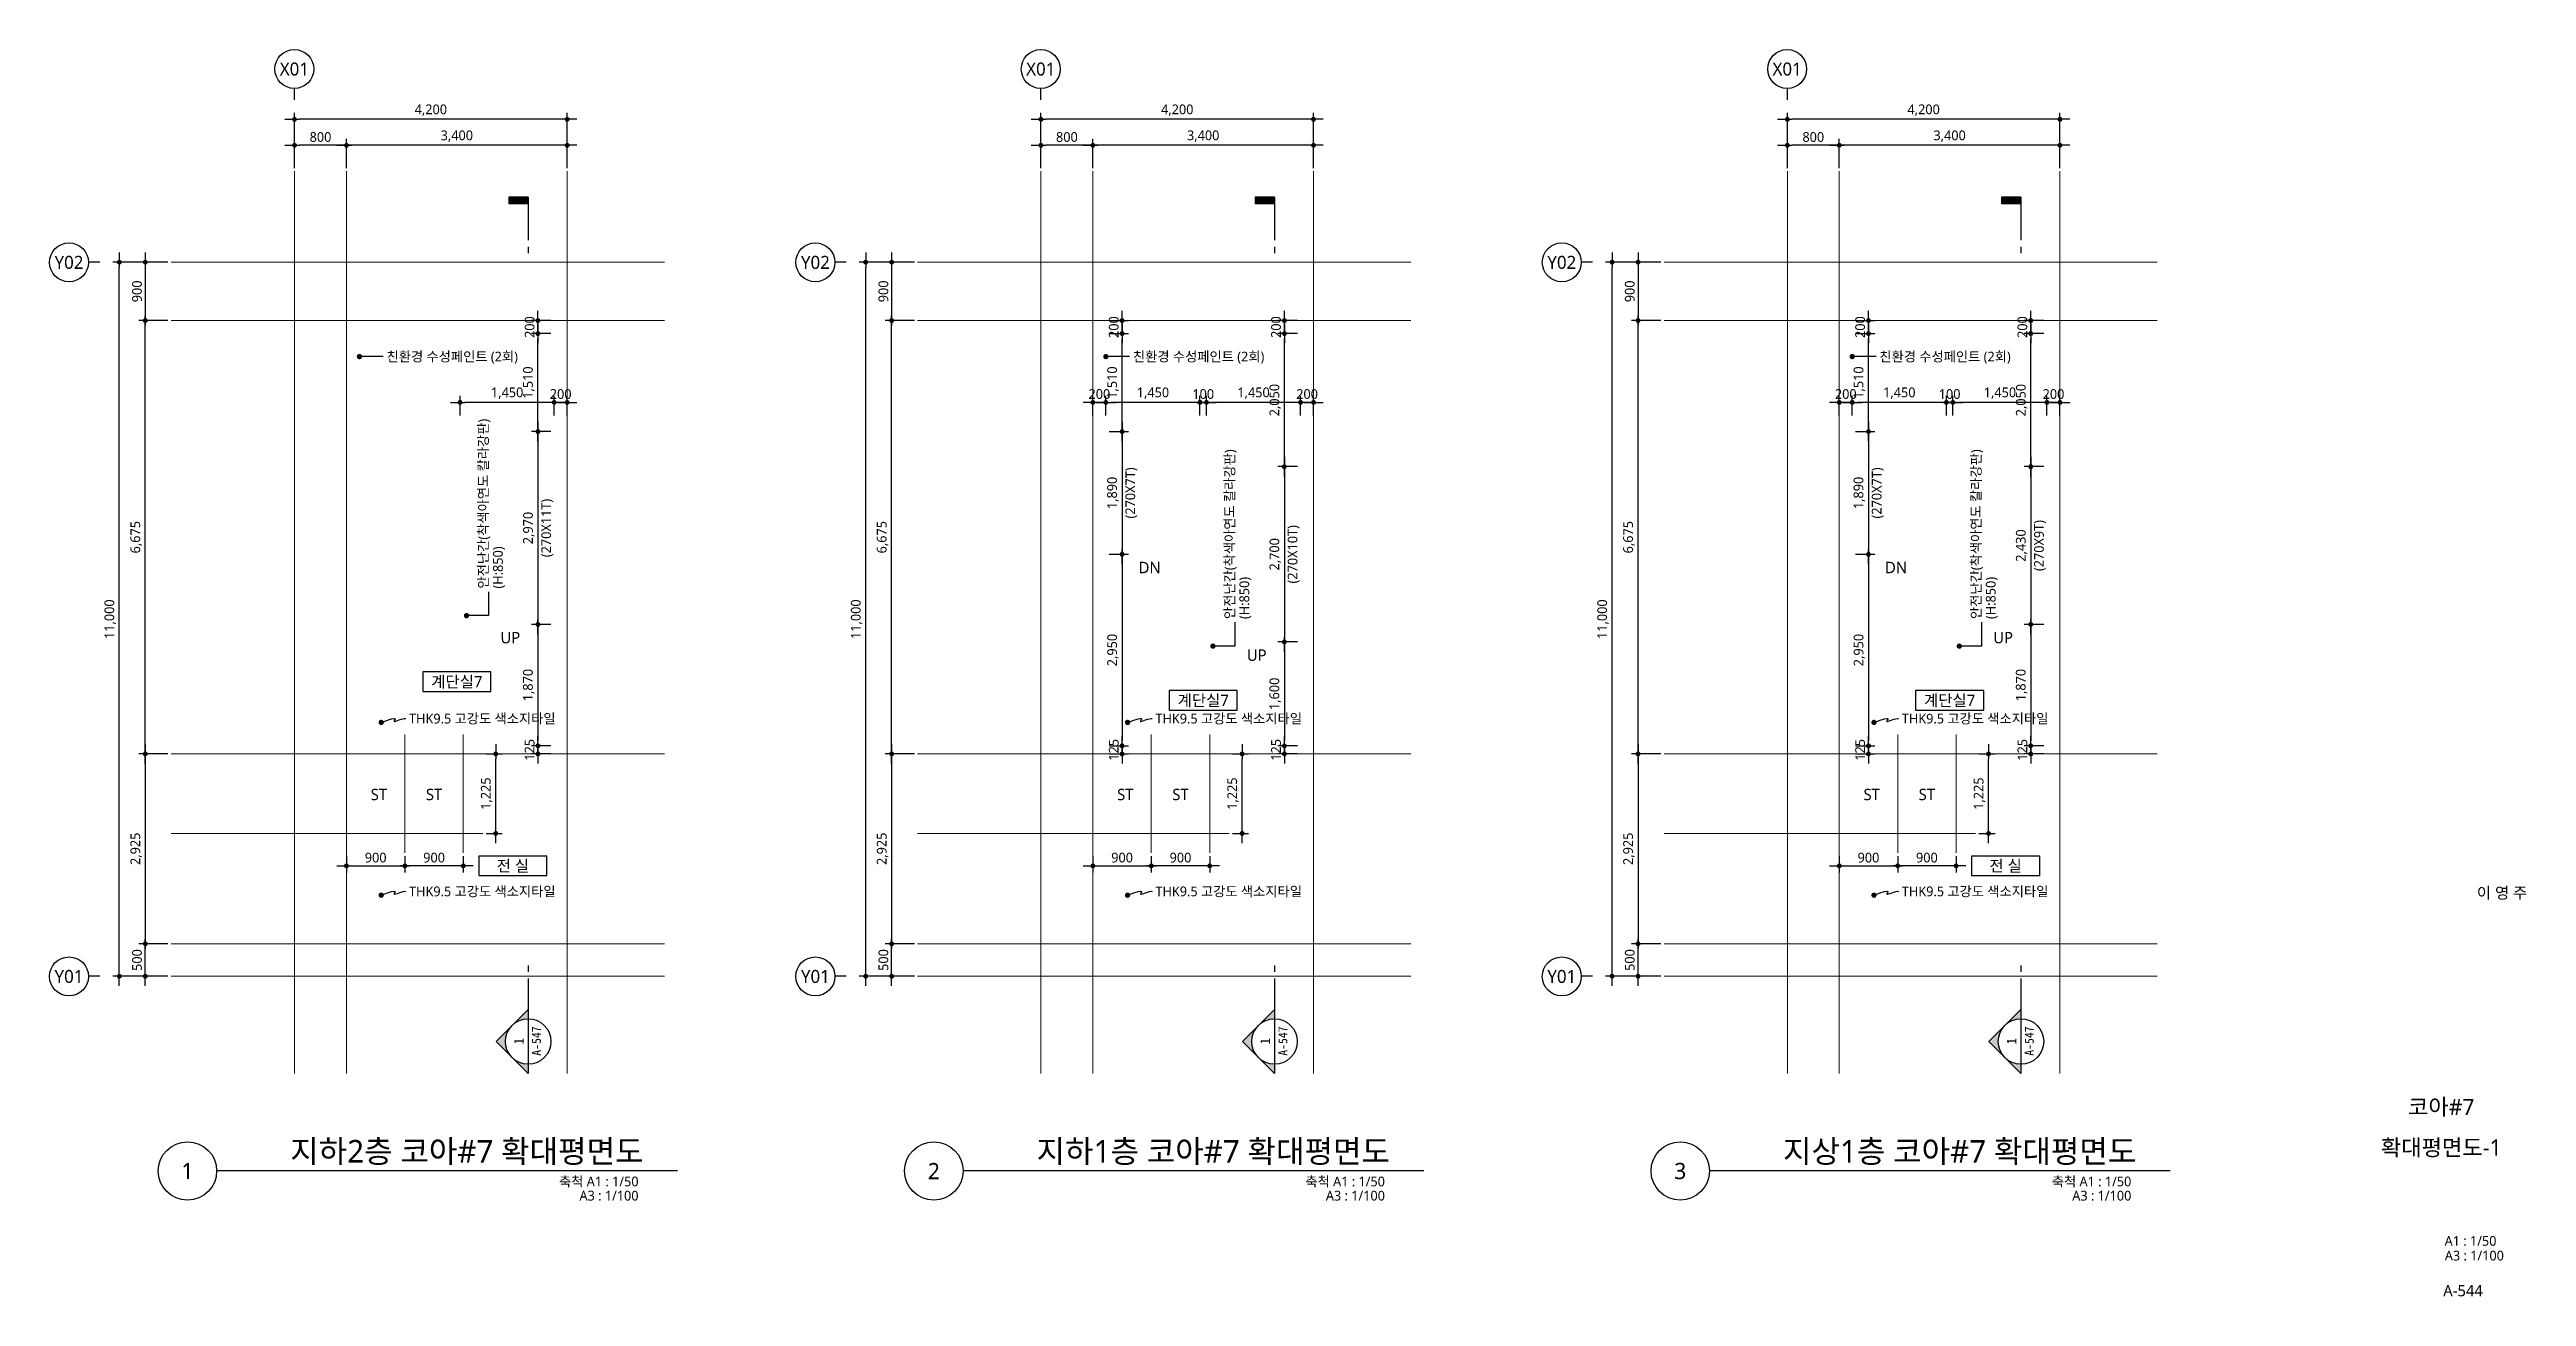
# Model space of a CAD drawing. Header units: millimetres. Extents: x 1467181 to 1850972, y 836037 to 895281.
# Drawn here: x 1467181 to 1505344, y 874037 to 893244 of the extents above; entities that cross this region are included whole.
import ezdxf
from ezdxf.enums import TextEntityAlignment as Align

# ---------------------------------------------------------------- set-up
doc = ezdxf.new("R2010")
doc.units = ezdxf.units.MM
doc.header["$MEASUREMENT"] = 0
doc.linetypes.add('CEN', pattern=[62, 60, -1, 0, -1])
doc.layers.get('0').update_dxf_attribs({"linetype": 'CONTINUOUS'})
for name, color, linetype, lineweight in [('A-AXIS-BUBL', 7, 'CONTINUOUS', 25), ('A-BORD-TEXT', 3, 'CONTINUOUS', 25), ('A-CNTL', 1, 'CEN', 15), ('A-DIMS', 7, 'CONTINUOUS', 25), ('A-MKXS-LEAD', 7, 'CONTINUOUS', 25), ('A-MKXS-MAK1', 3, 'CONTINUOUS', 25), ('A-MKXS-TEXT1', 3, 'CONTINUOUS', 25), ('A-MKXS-TEXT2', 7, 'CONTINUOUS', 25), ('A-MKXX-NAME', 3, 'CONTINUOUS', 25), ('A-MKXX-SYMB', 7, 'CONTINUOUS', 25), ('A-XXXX-SYMB', 7, 'CONTINUOUS', 25), ('A-XXXX-TXT1', 3, 'CONTINUOUS', 25), ('A-XXXX-TXT2', 3, 'CONTINUOUS', 25)]:
    doc.layers.add(name, color=color, linetype=linetype, lineweight=lineweight)
doc.styles.add('HY울릉도L', font='')
doc.styles.add('돋움체', font='')
doc.styles.add('맑은고딕', font='malgun.ttf')
doc.styles.get('HY울릉도L').set_extended_font_data('HYwulM')
doc.styles.get('돋움체').set_extended_font_data('DotumChe')
doc.dimstyles.new('CDIM', dxfattribs={"dimtxt": 3, "dimasz": 1.5, "dimexe": 2, "dimexo": 1, "dimgap": 1, "dimtad": 1, "dimdec": 0, "dimrnd": 0.5, "dimzin": 0, "dimdsep": 32, "dimlunit": 6, "dimtxsty": 'HY울릉도L', "dimblk1": '_CIDOT', "dimblk2": '_CIDOT', "dimsah": 1, "dimcen": 5.5, "dimclrd": 2, "dimclre": 2, "dimclrt": 7, "dimadec": 0, "dimazin": 0, "dimtfac": 1, "dimtdec": 0, "dimtix": 1, "dimtmove": 2, "dimatfit": 1, "dimldrblk": '_CIDOT', "dimfxl": 1, "dimtolj": 1, "dimtzin": 0, "dimlwd": -1, "dimarcsym": 0})

msp = doc.modelspace()

# ---------------------------------------------------------------- texts
at = {"layer": 'A-BORD-TEXT', "style": '맑은고딕'}
for s, height, p in [('이 영 주', 175, (1505356.3, 880165.5)), ('A1 : 1/50', 150, (1504881.5, 874817.8)), ('A3 : 1/100', 150, (1504996.4, 874591)), ('A-544', 175, (1504671.7, 874039.2))]:
    msp.add_text(s, height=height, dxfattribs=at).set_placement(p, align=Align.RIGHT)
for s, p in [('코아#7', (1504030.7, 876955.6)), ('확대평면도-1', (1504030.7, 876330.6))]:
    msp.add_text(s, height=250, dxfattribs=at).set_placement(p, align=Align.MIDDLE_CENTER)
at = {"layer": 'A-MKXS-TEXT1', "style": '맑은고딕'}
for s, p in [('친환경 수성페인트 (2회)', (1472372.8, 888514.8)), ('친환경 수성페인트 (2회)', (1483872.6, 888514.8)), ('친환경 수성페인트 (2회)', (1495372.8, 888514.8)), ('THK9.5 고강도 색소지타일', (1472720.1, 882938.3)), ('THK9.5 고강도 색소지타일', (1484220.1, 882938.3)), ('THK9.5 고강도 색소지타일', (1495720.1, 882938.3)), ('THK9.5 고강도 색소지타일', (1472720.1, 880276.7)), ('THK9.5 고강도 색소지타일', (1484220.1, 880276.7)), ('THK9.5 고강도 색소지타일', (1495720.1, 880276.7))]:
    msp.add_text(s, height=150, dxfattribs=at).set_placement(p, align=Align.MIDDLE_LEFT)
for s, p in [('안전난간(착색아연도 칼라강판)', (1473861.7, 884941.4)), ('안전난간(착색아연도 칼라강판)', (1485361.7, 884471.4)), ('안전난간(착색아연도 칼라강판)', (1496861.7, 884471.4)), ('(H:850)', (1474089.2, 884941.4)), ('(H:850)', (1485589.2, 884471.4)), ('(H:850)', (1497089.2, 884471.4))]:
    msp.add_text(s, height=150, rotation=90, dxfattribs=at).set_placement(p, align=Align.MIDDLE_LEFT)
at = {"layer": 'A-MKXX-NAME', "style": '맑은고딕'}
for s, p in [('DN', (1484130.8, 885265.6)), ('DN', (1495630.8, 885265.6)), ('UP', (1474280.8, 884185.6)), ('UP', (1497280.8, 884185.6)), ('UP', (1485780.8, 883915.6)), ('계단실7', (1473455.7, 883506.9)), ('계단실7', (1484955.7, 883219.4)), ('계단실7', (1496455.8, 883219.4)), ('ST', (1472255.7, 881769.4)), ('ST', (1473105.7, 881769.4)), ('ST', (1483755.7, 881769.4)), ('ST', (1484605.7, 881769.4)), ('ST', (1495255.7, 881769.4)), ('ST', (1496105.7, 881769.4)), ('전 실', (1474319.1, 880669.4)), ('전 실', (1497319.1, 880669.4))]:
    msp.add_text(s, height=175, dxfattribs=at).set_placement(p, align=Align.MIDDLE_CENTER)
at = {"layer": 'A-XXXX-TXT1', "style": '맑은고딕'}
for s, p in [('지하2층 코아#7 확대평면도', (1476333.7, 875992)), ('지하1층 코아#7 확대평면도', (1487833.7, 875992)), ('지상1층 코아#7 확대평면도', (1499333.7, 875992))]:
    msp.add_text(s, height=350, dxfattribs=at).set_placement(p, align=Align.BOTTOM_RIGHT)
for s, p in [('1', (1469305.7, 875969.4)), ('2', (1480805.7, 875969.4)), ('3', (1492305.7, 875969.4))]:
    msp.add_text(s, height=250, dxfattribs=at).set_placement(p, align=Align.MIDDLE)
for s, p in [('축척 A1 : 1/50', (1476255.9, 875883.2)), ('축척 A1 : 1/50', (1487755.9, 875883.2)), ('축척 A1 : 1/50', (1499255.9, 875883.2)), ('A3 : 1/100', (1476255.9, 875664.3)), ('A3 : 1/100', (1487755.9, 875664.3)), ('A3 : 1/100', (1499255.9, 875664.3))]:
    msp.add_text(s, height=150, dxfattribs=at).set_placement(p, align=Align.TOP_RIGHT)

# ---------------------------------------------------------------- blocks, each defined once
blk = doc.blocks.new('_CIDOT')
at = {"color": 0, "linetype": 'ByBlock'}
blk.add_line((2, 0), (-1, 0), dxfattribs=at)
at = {"color": 0, "linetype": 'ByBlock', "const_width": 0.5}
blk.add_lwpolyline([(-0.25, 0, 1), (0.25, 0, 1)], format="xyb", close=True, dxfattribs=at)
blk = doc.blocks.new('*D186')
at = {"layer": 'A-DIMS', "lineweight": -2, "transparency": 16777216}
for p, q in [((800, 12450), (800, 12900)), ((4200, 12450), (4200, 12900))]:
    blk.add_line(p, q, dxfattribs=at)
at = {"layer": 'A-DIMS', "transparency": 16777216}
blk.add_line((4125, 12800), (875, 12800), dxfattribs=at)
at = {"layer": 'A-DIMS', "transparency": 16777216, "xscale": 75, "yscale": 75, "zscale": 75, "rotation": 180}
blk.add_blockref('_CIDOT', (800, 12800), dxfattribs=at)
at = {"layer": 'A-DIMS', "transparency": 16777216, "xscale": 75, "yscale": 75, "zscale": 75}
blk.add_blockref('_CIDOT', (4200, 12800), dxfattribs=at)
at = {"layer": 'A-DIMS', "color": 3, "transparency": 16777216, "insert": (2500, 12940), "char_height": 150, "attachment_point": 5, "style": '맑은고딕'}
blk.add_mtext('\\A1;3,400', dxfattribs=at)
blk = doc.blocks.new('*D187')
at = {"layer": 'A-DIMS', "lineweight": -2, "transparency": 16777216}
for p, q in [((-1950, 10100), (-2400, 10100)), ((-1950, 3425), (-2400, 3425))]:
    blk.add_line(p, q, dxfattribs=at)
at = {"layer": 'A-DIMS', "transparency": 16777216}
blk.add_line((-2300, 3500), (-2300, 10025), dxfattribs=at)
at = {"layer": 'A-DIMS', "transparency": 16777216, "xscale": 75, "yscale": 75, "zscale": 75}
for p, rotation in [((-2300, 10100), 90), ((-2300, 3425), 270)]:
    blk.add_blockref('_CIDOT', p, dxfattribs=dict(at, rotation=rotation))
at = {"layer": 'A-DIMS', "color": 3, "transparency": 16777216, "insert": (-2440, 6763), "char_height": 150, "attachment_point": 5, "rotation": 90, "style": '맑은고딕'}
blk.add_mtext('\\A1;6,675', dxfattribs=at)
blk = doc.blocks.new('*D188')
at = {"layer": 'A-DIMS', "lineweight": -2, "transparency": 16777216}
for p, q in [((0, 12450), (0, 12900)), ((800, 12450), (800, 12900))]:
    blk.add_line(p, q, dxfattribs=at)
at = {"layer": 'A-DIMS', "transparency": 16777216}
blk.add_line((725, 12800), (75, 12800), dxfattribs=at)
at = {"layer": 'A-DIMS', "transparency": 16777216, "xscale": 75, "yscale": 75, "zscale": 75, "rotation": 180}
blk.add_blockref('_CIDOT', (0, 12800), dxfattribs=at)
at = {"layer": 'A-DIMS', "transparency": 16777216, "xscale": 75, "yscale": 75, "zscale": 75}
blk.add_blockref('_CIDOT', (800, 12800), dxfattribs=at)
at = {"layer": 'A-DIMS', "color": 3, "transparency": 16777216, "insert": (400, 12927), "char_height": 150, "attachment_point": 5, "style": '맑은고딕'}
blk.add_mtext('\\A1;800', dxfattribs=at)
blk = doc.blocks.new('*D189')
at = {"layer": 'A-DIMS', "lineweight": -2, "transparency": 16777216}
for p, q in [((0, 12450), (0, 13300)), ((4200, 12450), (4200, 13300))]:
    blk.add_line(p, q, dxfattribs=at)
at = {"layer": 'A-DIMS', "transparency": 16777216}
blk.add_line((4125, 13200), (75, 13200), dxfattribs=at)
at = {"layer": 'A-DIMS', "transparency": 16777216, "xscale": 75, "yscale": 75, "zscale": 75, "rotation": 180}
blk.add_blockref('_CIDOT', (0, 13200), dxfattribs=at)
at = {"layer": 'A-DIMS', "transparency": 16777216, "xscale": 75, "yscale": 75, "zscale": 75}
blk.add_blockref('_CIDOT', (4200, 13200), dxfattribs=at)
at = {"layer": 'A-DIMS', "color": 3, "transparency": 16777216, "insert": (2100, 13340), "char_height": 150, "attachment_point": 5, "style": '맑은고딕'}
blk.add_mtext('\\A1;4,200', dxfattribs=at)
blk = doc.blocks.new('*D190')
at = {"layer": 'A-DIMS', "lineweight": -2, "transparency": 16777216}
for p, q in [((-1950, 11000), (-2800, 11000)), ((-1950, 0), (-2800, 0))]:
    blk.add_line(p, q, dxfattribs=at)
at = {"layer": 'A-DIMS', "transparency": 16777216}
blk.add_line((-2700, 75), (-2700, 10925), dxfattribs=at)
at = {"layer": 'A-DIMS', "transparency": 16777216, "xscale": 75, "yscale": 75, "zscale": 75}
for p, rotation in [((-2700, 11000), 90), ((-2700, 0), 270)]:
    blk.add_blockref('_CIDOT', p, dxfattribs=dict(at, rotation=rotation))
at = {"layer": 'A-DIMS', "color": 3, "transparency": 16777216, "insert": (-2840, 5500), "char_height": 150, "attachment_point": 5, "rotation": 90, "style": '맑은고딕'}
blk.add_mtext('\\A1;11,000', dxfattribs=at)
blk = doc.blocks.new('*D191')
at = {"layer": 'A-DIMS', "lineweight": -2, "transparency": 16777216}
for p, q in [((-1950, 11000), (-2400, 11000)), ((-1950, 10100), (-2400, 10100))]:
    blk.add_line(p, q, dxfattribs=at)
at = {"layer": 'A-DIMS', "transparency": 16777216}
blk.add_line((-2300, 10925), (-2300, 10175), dxfattribs=at)
at = {"layer": 'A-DIMS', "transparency": 16777216, "xscale": 75, "yscale": 75, "zscale": 75}
for p, rotation in [((-2300, 11000), 90), ((-2300, 10100), 270)]:
    blk.add_blockref('_CIDOT', p, dxfattribs=dict(at, rotation=rotation))
at = {"layer": 'A-DIMS', "color": 3, "transparency": 16777216, "insert": (-2427, 10550), "char_height": 150, "attachment_point": 5, "rotation": 90, "style": '맑은고딕'}
blk.add_mtext('\\A1;900', dxfattribs=at)
blk = doc.blocks.new('*D192')
at = {"layer": 'A-DIMS', "lineweight": -2, "transparency": 16777216}
for p, q in [((-1950, 3425), (-2400, 3425)), ((-1950, 500), (-2400, 500))]:
    blk.add_line(p, q, dxfattribs=at)
at = {"layer": 'A-DIMS', "transparency": 16777216}
blk.add_line((-2300, 3350), (-2300, 575), dxfattribs=at)
at = {"layer": 'A-DIMS', "transparency": 16777216, "xscale": 75, "yscale": 75, "zscale": 75}
for p, rotation in [((-2300, 3425), 90), ((-2300, 500), 270)]:
    blk.add_blockref('_CIDOT', p, dxfattribs=dict(at, rotation=rotation))
at = {"layer": 'A-DIMS', "color": 3, "transparency": 16777216, "insert": (-2440, 1963), "char_height": 150, "attachment_point": 5, "rotation": 90, "style": '맑은고딕'}
blk.add_mtext('\\A1;2,925', dxfattribs=at)
blk = doc.blocks.new('*D193')
at = {"layer": 'A-DIMS', "lineweight": -2, "transparency": 16777216}
for p, q in [((1700, 1850), (1700, 1600)), ((2600, 1850), (2600, 1600))]:
    blk.add_line(p, q, dxfattribs=at)
at = {"layer": 'A-DIMS', "transparency": 16777216}
blk.add_line((2525, 1700), (1775, 1700), dxfattribs=at)
at = {"layer": 'A-DIMS', "transparency": 16777216, "xscale": 75, "yscale": 75, "zscale": 75, "rotation": 180}
blk.add_blockref('_CIDOT', (1700, 1700), dxfattribs=at)
at = {"layer": 'A-DIMS', "transparency": 16777216, "xscale": 75, "yscale": 75, "zscale": 75}
blk.add_blockref('_CIDOT', (2600, 1700), dxfattribs=at)
at = {"layer": 'A-DIMS', "color": 3, "transparency": 16777216, "insert": (2150, 1827), "char_height": 150, "attachment_point": 5, "style": '맑은고딕'}
blk.add_mtext('\\A1;900', dxfattribs=at)
blk = doc.blocks.new('*D194')
at = {"layer": 'A-DIMS', "lineweight": -2, "transparency": 16777216}
for p, q in [((800, 1850), (800, 1600)), ((1700, 1850), (1700, 1600))]:
    blk.add_line(p, q, dxfattribs=at)
at = {"layer": 'A-DIMS', "transparency": 16777216}
blk.add_line((875, 1700), (1625, 1700), dxfattribs=at)
at = {"layer": 'A-DIMS', "transparency": 16777216, "xscale": 75, "yscale": 75, "zscale": 75, "rotation": 180}
blk.add_blockref('_CIDOT', (800, 1700), dxfattribs=at)
at = {"layer": 'A-DIMS', "transparency": 16777216, "xscale": 75, "yscale": 75, "zscale": 75}
blk.add_blockref('_CIDOT', (1700, 1700), dxfattribs=at)
at = {"layer": 'A-DIMS', "color": 3, "transparency": 16777216, "insert": (1250, 1827), "char_height": 150, "attachment_point": 5, "style": '맑은고딕'}
blk.add_mtext('\\A1;900', dxfattribs=at)
blk = doc.blocks.new('*D195')
at = {"layer": 'A-DIMS', "lineweight": -2, "transparency": 16777216}
for p, q in [((2950, 3425), (3200, 3425)), ((2950, 2200), (3200, 2200))]:
    blk.add_line(p, q, dxfattribs=at)
at = {"layer": 'A-DIMS', "transparency": 16777216}
blk.add_line((3100, 2275), (3100, 3350), dxfattribs=at)
at = {"layer": 'A-DIMS', "transparency": 16777216, "xscale": 75, "yscale": 75, "zscale": 75}
for p, rotation in [((3100, 3425), 90), ((3100, 2200), 270)]:
    blk.add_blockref('_CIDOT', p, dxfattribs=dict(at, rotation=rotation))
at = {"layer": 'A-DIMS', "color": 3, "transparency": 16777216, "insert": (2960, 2813), "char_height": 150, "attachment_point": 5, "rotation": 90, "style": '맑은고딕'}
blk.add_mtext('\\A1;1,225', dxfattribs=at)
blk = doc.blocks.new('*D196')
at = {"layer": 'A-DIMS', "lineweight": -2, "transparency": 16777216}
for p, q in [((-1950, 500), (-2400, 500)), ((-1950, 0), (-2400, 0))]:
    blk.add_line(p, q, dxfattribs=at)
at = {"layer": 'A-DIMS', "transparency": 16777216}
blk.add_line((-2300, 75), (-2300, 425), dxfattribs=at)
at = {"layer": 'A-DIMS', "transparency": 16777216, "xscale": 75, "yscale": 75, "zscale": 75}
for p, rotation in [((-2300, 500), 90), ((-2300, 0), 270)]:
    blk.add_blockref('_CIDOT', p, dxfattribs=dict(at, rotation=rotation))
at = {"layer": 'A-DIMS', "color": 3, "transparency": 16777216, "insert": (-2427, 250), "char_height": 150, "attachment_point": 5, "rotation": 90, "style": '맑은고딕'}
blk.add_mtext('\\A1;500', dxfattribs=at)
blk = doc.blocks.new('CORE 7- 단면')
at = {"layer": 'A-MKXS-MAK1'}
blk.add_hatch(color=256, dxfattribs=at).paths.add_polyline_path([(22637, 12898), (22637, 12998), (22937, 12998), (22937, 12898)])
h = blk.add_hatch(color=256, dxfattribs=at)
h.paths.add_polyline_path([(22442, -7), (22690, 241, 0.414214), (22690, -254)])
h.paths.add_polyline_path([(22690, 241), (22937, 488), (22937, 343, 0.198912)])
h.paths.add_polyline_path([(22690, -254, 0.198912), (22937, -357), (22937, -502)])
for p, q in [((22637, 12998), (22637, 12898)), ((22937, 12998), (22637, 12998)), ((22937, 12998), (22937, 12335)), ((22937, 12898), (22637, 12898)), ((22937, 12235), (22937, 12135)), ((22937, 1166), (22937, 1066)), ((22937, 966), (22937, -502)), ((22937, 488), (22442, -7)), ((22937, -502), (22442, -7))]:
    blk.add_line(p, q, dxfattribs=at)
blk.add_circle((22937, -7), 350, dxfattribs=at)
at = {"layer": 'A-MKXS-TEXT2', "style": '돋움체'}
for s, height, p in [('1', 150, (22793, -2)), ('A-547', 140, (23065, 0))]:
    blk.add_text(s, height=height, rotation=90, dxfattribs=at).set_placement(p, align=Align.MIDDLE)
blk = doc.blocks.new('*D169')
at = {"layer": 'A-DIMS', "lineweight": -2, "transparency": 16777216}
for p, q in [((1474906, 887359), (1474606, 887359)), ((1474906, 884389), (1474606, 884389))]:
    blk.add_line(p, q, dxfattribs=at)
at = {"layer": 'A-DIMS', "transparency": 16777216}
blk.add_line((1474706, 887284), (1474706, 884464), dxfattribs=at)
at = {"layer": 'A-DIMS', "transparency": 16777216, "xscale": 75, "yscale": 75, "zscale": 75}
for p, rotation in [((1474706, 887359), 90), ((1474706, 884389), 270)]:
    blk.add_blockref('_CIDOT', p, dxfattribs=dict(at, rotation=rotation))
at = {"layer": 'A-DIMS', "color": 3, "transparency": 16777216, "char_height": 150, "attachment_point": 5, "rotation": 90, "style": '맑은고딕'}
for s, insert in [('\\A1;(270X11T)', (1474849, 885874)), ('\\A1;2,970', (1474566, 885874))]:
    blk.add_mtext(s, dxfattribs=dict(at, insert=insert))
blk = doc.blocks.new('*D170')
at = {"layer": 'A-DIMS', "lineweight": -2, "transparency": 16777216}
for p, q in [((1474906, 888869), (1474606, 888869)), ((1474906, 887359), (1474606, 887359))]:
    blk.add_line(p, q, dxfattribs=at)
at = {"layer": 'A-DIMS', "transparency": 16777216}
blk.add_line((1474706, 887434), (1474706, 888794), dxfattribs=at)
at = {"layer": 'A-DIMS', "transparency": 16777216, "xscale": 75, "yscale": 75, "zscale": 75}
for p, rotation in [((1474706, 888869), 90), ((1474706, 887359), 270)]:
    blk.add_blockref('_CIDOT', p, dxfattribs=dict(at, rotation=rotation))
at = {"layer": 'A-DIMS', "color": 3, "transparency": 16777216, "insert": (1474565, 888114), "char_height": 150, "attachment_point": 5, "rotation": 90, "style": '맑은고딕'}
blk.add_mtext('\\A1;1,510', dxfattribs=at)
blk = doc.blocks.new('*D171')
at = {"layer": 'A-DIMS', "lineweight": -2, "transparency": 16777216}
for p, q in [((1474906, 884389), (1474606, 884389)), ((1474906, 882519), (1474606, 882519))]:
    blk.add_line(p, q, dxfattribs=at)
at = {"layer": 'A-DIMS', "transparency": 16777216}
blk.add_line((1474706, 884314), (1474706, 882594), dxfattribs=at)
at = {"layer": 'A-DIMS', "transparency": 16777216, "xscale": 75, "yscale": 75, "zscale": 75}
for p, rotation in [((1474706, 884389), 90), ((1474706, 882519), 270)]:
    blk.add_blockref('_CIDOT', p, dxfattribs=dict(at, rotation=rotation))
at = {"layer": 'A-DIMS', "color": 3, "transparency": 16777216, "insert": (1474565, 883454), "char_height": 150, "attachment_point": 5, "rotation": 90, "style": '맑은고딕'}
blk.add_mtext('\\A1;1,870', dxfattribs=at)
blk = doc.blocks.new('*D172')
at = {"layer": 'A-DIMS', "lineweight": -2, "transparency": 16777216}
for p, q in [((1474906, 882519), (1474606, 882519)), ((1474906, 882394), (1474606, 882394))]:
    blk.add_line(p, q, dxfattribs=at)
at = {"layer": 'A-DIMS', "transparency": 16777216}
for p, q in [((1474706, 882594), (1474706, 882669)), ((1474706, 882519), (1474706, 882394)), ((1474706, 882319), (1474706, 882244))]:
    blk.add_line(p, q, dxfattribs=at)
at = {"layer": 'A-DIMS', "transparency": 16777216, "xscale": 75, "yscale": 75, "zscale": 75}
for p, rotation in [((1474706, 882519), 270), ((1474706, 882394), 90)]:
    blk.add_blockref('_CIDOT', p, dxfattribs=dict(at, rotation=rotation))
at = {"layer": 'A-DIMS', "color": 3, "transparency": 16777216, "insert": (1474578, 882457), "char_height": 150, "attachment_point": 5, "rotation": 90, "style": '맑은고딕'}
blk.add_mtext('\\A1;125', dxfattribs=at)
blk = doc.blocks.new('*D173')
at = {"layer": 'A-DIMS', "transparency": 16777216}
for p, q in [((1474706, 889144), (1474706, 889219)), ((1474706, 888869), (1474706, 889069)), ((1474706, 888794), (1474706, 888719))]:
    blk.add_line(p, q, dxfattribs=at)
at = {"layer": 'A-DIMS', "lineweight": -2, "transparency": 16777216}
for p, q in [((1474906, 889069), (1474606, 889069)), ((1474906, 888869), (1474606, 888869))]:
    blk.add_line(p, q, dxfattribs=at)
at = {"layer": 'A-DIMS', "transparency": 16777216, "xscale": 75, "yscale": 75, "zscale": 75}
for p, rotation in [((1474706, 889069), 270), ((1474706, 888869), 90)]:
    blk.add_blockref('_CIDOT', p, dxfattribs=dict(at, rotation=rotation))
at = {"layer": 'A-DIMS', "color": 3, "transparency": 16777216, "insert": (1474578, 888969), "char_height": 150, "attachment_point": 5, "rotation": 90, "style": '맑은고딕'}
blk.add_mtext('\\A1;200', dxfattribs=at)
blk = doc.blocks.new('*D174')
at = {"layer": 'A-DIMS', "lineweight": -2, "transparency": 16777216}
for p, q in [((1473506, 887609), (1473506, 887909)), ((1474956, 887609), (1474956, 887909))]:
    blk.add_line(p, q, dxfattribs=at)
at = {"layer": 'A-DIMS', "transparency": 16777216}
blk.add_line((1474881, 887809), (1473581, 887809), dxfattribs=at)
at = {"layer": 'A-DIMS', "transparency": 16777216, "xscale": 75, "yscale": 75, "zscale": 75, "rotation": 180}
blk.add_blockref('_CIDOT', (1473506, 887809), dxfattribs=at)
at = {"layer": 'A-DIMS', "transparency": 16777216, "xscale": 75, "yscale": 75, "zscale": 75}
blk.add_blockref('_CIDOT', (1474956, 887809), dxfattribs=at)
at = {"layer": 'A-DIMS', "color": 3, "transparency": 16777216, "insert": (1474231, 887950), "char_height": 150, "attachment_point": 5, "style": '맑은고딕'}
blk.add_mtext('\\A1;1,450', dxfattribs=at)
blk = doc.blocks.new('*D175')
at = {"layer": 'A-DIMS', "transparency": 16777216}
for p, q in [((1474881, 887809), (1474806, 887809)), ((1475156, 887809), (1474956, 887809)), ((1475231, 887809), (1475306, 887809))]:
    blk.add_line(p, q, dxfattribs=at)
at = {"layer": 'A-DIMS', "lineweight": -2, "transparency": 16777216}
for p, q in [((1474956, 887609), (1474956, 887909)), ((1475156, 887609), (1475156, 887909))]:
    blk.add_line(p, q, dxfattribs=at)
at = {"layer": 'A-DIMS', "transparency": 16777216, "xscale": 75, "yscale": 75, "zscale": 75}
blk.add_blockref('_CIDOT', (1474956, 887809), dxfattribs=at)
at = {"layer": 'A-DIMS', "transparency": 16777216, "xscale": 75, "yscale": 75, "zscale": 75, "rotation": 180}
blk.add_blockref('_CIDOT', (1475156, 887809), dxfattribs=at)
at = {"layer": 'A-DIMS', "color": 3, "transparency": 16777216, "insert": (1475056, 887937), "char_height": 150, "attachment_point": 5, "style": '맑은고딕'}
blk.add_mtext('\\A1;200', dxfattribs=at)
blk = doc.blocks.new('*D176')
at = {"layer": 'A-DIMS', "lineweight": -2, "transparency": 16777216}
for p, q in [((1486406, 886819), (1486106, 886819)), ((1486406, 884119), (1486106, 884119))]:
    blk.add_line(p, q, dxfattribs=at)
at = {"layer": 'A-DIMS', "transparency": 16777216}
blk.add_line((1486206, 886744), (1486206, 884194), dxfattribs=at)
at = {"layer": 'A-DIMS', "transparency": 16777216, "xscale": 75, "yscale": 75, "zscale": 75}
for p, rotation in [((1486206, 886819), 90), ((1486206, 884119), 270)]:
    blk.add_blockref('_CIDOT', p, dxfattribs=dict(at, rotation=rotation))
at = {"layer": 'A-DIMS', "color": 3, "transparency": 16777216, "char_height": 150, "attachment_point": 5, "rotation": 90, "style": '맑은고딕'}
for s, insert in [('\\A1;(270X10T)', (1486349, 885469)), ('\\A1;2,700', (1486066, 885469))]:
    blk.add_mtext(s, dxfattribs=dict(at, insert=insert))
blk = doc.blocks.new('*D177')
at = {"layer": 'A-DIMS', "lineweight": -2, "transparency": 16777216}
for p, q in [((1486406, 888869), (1486106, 888869)), ((1486406, 886819), (1486106, 886819))]:
    blk.add_line(p, q, dxfattribs=at)
at = {"layer": 'A-DIMS', "transparency": 16777216}
blk.add_line((1486206, 886894), (1486206, 888794), dxfattribs=at)
at = {"layer": 'A-DIMS', "transparency": 16777216, "xscale": 75, "yscale": 75, "zscale": 75}
for p, rotation in [((1486206, 888869), 90), ((1486206, 886819), 270)]:
    blk.add_blockref('_CIDOT', p, dxfattribs=dict(at, rotation=rotation))
at = {"layer": 'A-DIMS', "color": 3, "transparency": 16777216, "insert": (1486066, 887844), "char_height": 150, "attachment_point": 5, "rotation": 90, "style": '맑은고딕'}
blk.add_mtext('\\A1;2,050', dxfattribs=at)
blk = doc.blocks.new('*D178')
at = {"layer": 'A-DIMS', "lineweight": -2, "transparency": 16777216}
for p, q in [((1486406, 884119), (1486106, 884119)), ((1486406, 882519), (1486106, 882519))]:
    blk.add_line(p, q, dxfattribs=at)
at = {"layer": 'A-DIMS', "transparency": 16777216}
blk.add_line((1486206, 884044), (1486206, 882594), dxfattribs=at)
at = {"layer": 'A-DIMS', "transparency": 16777216, "xscale": 75, "yscale": 75, "zscale": 75}
for p, rotation in [((1486206, 884119), 90), ((1486206, 882519), 270)]:
    blk.add_blockref('_CIDOT', p, dxfattribs=dict(at, rotation=rotation))
at = {"layer": 'A-DIMS', "color": 3, "transparency": 16777216, "insert": (1486065, 883319), "char_height": 150, "attachment_point": 5, "rotation": 90, "style": '맑은고딕'}
blk.add_mtext('\\A1;1,600', dxfattribs=at)
blk = doc.blocks.new('*D179')
at = {"layer": 'A-DIMS', "lineweight": -2, "transparency": 16777216}
for p, q in [((1486406, 882519), (1486106, 882519)), ((1486406, 882394), (1486106, 882394))]:
    blk.add_line(p, q, dxfattribs=at)
at = {"layer": 'A-DIMS', "transparency": 16777216}
for p, q in [((1486206, 882594), (1486206, 882669)), ((1486206, 882519), (1486206, 882394)), ((1486206, 882319), (1486206, 882244))]:
    blk.add_line(p, q, dxfattribs=at)
at = {"layer": 'A-DIMS', "transparency": 16777216, "xscale": 75, "yscale": 75, "zscale": 75}
for p, rotation in [((1486206, 882519), 270), ((1486206, 882394), 90)]:
    blk.add_blockref('_CIDOT', p, dxfattribs=dict(at, rotation=rotation))
at = {"layer": 'A-DIMS', "color": 3, "transparency": 16777216, "insert": (1486078, 882457), "char_height": 150, "attachment_point": 5, "rotation": 90, "style": '맑은고딕'}
blk.add_mtext('\\A1;125', dxfattribs=at)
blk = doc.blocks.new('*D180')
at = {"layer": 'A-DIMS', "transparency": 16777216}
for p, q in [((1486206, 889144), (1486206, 889219)), ((1486206, 888869), (1486206, 889069)), ((1486206, 888794), (1486206, 888719))]:
    blk.add_line(p, q, dxfattribs=at)
at = {"layer": 'A-DIMS', "lineweight": -2, "transparency": 16777216}
for p, q in [((1486406, 889069), (1486106, 889069)), ((1486406, 888869), (1486106, 888869))]:
    blk.add_line(p, q, dxfattribs=at)
at = {"layer": 'A-DIMS', "transparency": 16777216, "xscale": 75, "yscale": 75, "zscale": 75}
for p, rotation in [((1486206, 889069), 270), ((1486206, 888869), 90)]:
    blk.add_blockref('_CIDOT', p, dxfattribs=dict(at, rotation=rotation))
at = {"layer": 'A-DIMS', "color": 3, "transparency": 16777216, "insert": (1486078, 888969), "char_height": 150, "attachment_point": 5, "rotation": 90, "style": '맑은고딕'}
blk.add_mtext('\\A1;200', dxfattribs=at)
blk = doc.blocks.new('*D181')
at = {"layer": 'A-DIMS', "lineweight": -2, "transparency": 16777216}
for p, q in [((1485006, 887609), (1485006, 887909)), ((1486456, 887609), (1486456, 887909))]:
    blk.add_line(p, q, dxfattribs=at)
at = {"layer": 'A-DIMS', "transparency": 16777216}
blk.add_line((1486381, 887809), (1485081, 887809), dxfattribs=at)
at = {"layer": 'A-DIMS', "transparency": 16777216, "xscale": 75, "yscale": 75, "zscale": 75, "rotation": 180}
blk.add_blockref('_CIDOT', (1485006, 887809), dxfattribs=at)
at = {"layer": 'A-DIMS', "transparency": 16777216, "xscale": 75, "yscale": 75, "zscale": 75}
blk.add_blockref('_CIDOT', (1486456, 887809), dxfattribs=at)
at = {"layer": 'A-DIMS', "color": 3, "transparency": 16777216, "insert": (1485731, 887950), "char_height": 150, "attachment_point": 5, "style": '맑은고딕'}
blk.add_mtext('\\A1;1,450', dxfattribs=at)
blk = doc.blocks.new('*D182')
at = {"layer": 'A-DIMS', "transparency": 16777216}
for p, q in [((1486381, 887809), (1486306, 887809)), ((1486656, 887809), (1486456, 887809)), ((1486731, 887809), (1486806, 887809))]:
    blk.add_line(p, q, dxfattribs=at)
at = {"layer": 'A-DIMS', "lineweight": -2, "transparency": 16777216}
for p, q in [((1486456, 887609), (1486456, 887909)), ((1486656, 887609), (1486656, 887909))]:
    blk.add_line(p, q, dxfattribs=at)
at = {"layer": 'A-DIMS', "transparency": 16777216, "xscale": 75, "yscale": 75, "zscale": 75}
blk.add_blockref('_CIDOT', (1486456, 887809), dxfattribs=at)
at = {"layer": 'A-DIMS', "transparency": 16777216, "xscale": 75, "yscale": 75, "zscale": 75, "rotation": 180}
blk.add_blockref('_CIDOT', (1486656, 887809), dxfattribs=at)
at = {"layer": 'A-DIMS', "color": 3, "transparency": 16777216, "insert": (1486556, 887937), "char_height": 150, "attachment_point": 5, "style": '맑은고딕'}
blk.add_mtext('\\A1;200', dxfattribs=at)
blk = doc.blocks.new('*D183')
at = {"layer": 'A-DIMS', "lineweight": -2, "transparency": 16777216}
for p, q in [((1483456, 887609), (1483456, 887909)), ((1484906, 887609), (1484906, 887909))]:
    blk.add_line(p, q, dxfattribs=at)
at = {"layer": 'A-DIMS', "transparency": 16777216}
blk.add_line((1484831, 887809), (1483531, 887809), dxfattribs=at)
at = {"layer": 'A-DIMS', "transparency": 16777216, "xscale": 75, "yscale": 75, "zscale": 75, "rotation": 180}
blk.add_blockref('_CIDOT', (1483456, 887809), dxfattribs=at)
at = {"layer": 'A-DIMS', "transparency": 16777216, "xscale": 75, "yscale": 75, "zscale": 75}
blk.add_blockref('_CIDOT', (1484906, 887809), dxfattribs=at)
at = {"layer": 'A-DIMS', "color": 3, "transparency": 16777216, "insert": (1484181, 887950), "char_height": 150, "attachment_point": 5, "style": '맑은고딕'}
blk.add_mtext('\\A1;1,450', dxfattribs=at)
blk = doc.blocks.new('*D184')
at = {"layer": 'A-DIMS', "transparency": 16777216}
for p, q in [((1484831, 887809), (1484756, 887809)), ((1485006, 887809), (1484906, 887809)), ((1485081, 887809), (1485156, 887809))]:
    blk.add_line(p, q, dxfattribs=at)
at = {"layer": 'A-DIMS', "lineweight": -2, "transparency": 16777216}
for p, q in [((1484906, 887609), (1484906, 887909)), ((1485006, 887609), (1485006, 887909))]:
    blk.add_line(p, q, dxfattribs=at)
at = {"layer": 'A-DIMS', "transparency": 16777216, "xscale": 75, "yscale": 75, "zscale": 75}
blk.add_blockref('_CIDOT', (1484906, 887809), dxfattribs=at)
at = {"layer": 'A-DIMS', "transparency": 16777216, "xscale": 75, "yscale": 75, "zscale": 75, "rotation": 180}
blk.add_blockref('_CIDOT', (1485006, 887809), dxfattribs=at)
at = {"layer": 'A-DIMS', "color": 3, "transparency": 16777216, "insert": (1484956, 887937), "char_height": 150, "attachment_point": 5, "style": '맑은고딕'}
blk.add_mtext('\\A1;100', dxfattribs=at)
blk = doc.blocks.new('*D185')
at = {"layer": 'A-DIMS', "transparency": 16777216}
for p, q in [((1483181, 887809), (1483106, 887809)), ((1483456, 887809), (1483256, 887809)), ((1483531, 887809), (1483606, 887809))]:
    blk.add_line(p, q, dxfattribs=at)
at = {"layer": 'A-DIMS', "lineweight": -2, "transparency": 16777216}
for p, q in [((1483256, 887609), (1483256, 887909)), ((1483456, 887609), (1483456, 887909))]:
    blk.add_line(p, q, dxfattribs=at)
at = {"layer": 'A-DIMS', "transparency": 16777216, "xscale": 75, "yscale": 75, "zscale": 75}
blk.add_blockref('_CIDOT', (1483256, 887809), dxfattribs=at)
at = {"layer": 'A-DIMS', "transparency": 16777216, "xscale": 75, "yscale": 75, "zscale": 75, "rotation": 180}
blk.add_blockref('_CIDOT', (1483456, 887809), dxfattribs=at)
at = {"layer": 'A-DIMS', "color": 3, "transparency": 16777216, "insert": (1483356, 887937), "char_height": 150, "attachment_point": 5, "style": '맑은고딕'}
blk.add_mtext('\\A1;200', dxfattribs=at)
blk = doc.blocks.new('*D197')
at = {"layer": 'A-DIMS', "lineweight": -2, "transparency": 16777216}
for p, q in [((1483506, 887359), (1483806, 887359)), ((1483506, 885469), (1483806, 885469))]:
    blk.add_line(p, q, dxfattribs=at)
at = {"layer": 'A-DIMS', "transparency": 16777216}
blk.add_line((1483706, 887284), (1483706, 885544), dxfattribs=at)
at = {"layer": 'A-DIMS', "transparency": 16777216, "xscale": 75, "yscale": 75, "zscale": 75}
for p, rotation in [((1483706, 887359), 90), ((1483706, 885469), 270)]:
    blk.add_blockref('_CIDOT', p, dxfattribs=dict(at, rotation=rotation))
at = {"layer": 'A-DIMS', "color": 3, "transparency": 16777216, "char_height": 150, "attachment_point": 5, "rotation": 90, "style": '맑은고딕'}
for s, insert in [('\\A1;1,890', (1483565, 886414)), ('\\A1;(270X7T)', (1483849, 886414))]:
    blk.add_mtext(s, dxfattribs=dict(at, insert=insert))
blk = doc.blocks.new('*D198')
at = {"layer": 'A-DIMS', "lineweight": -2, "transparency": 16777216}
for p, q in [((1483506, 888869), (1483806, 888869)), ((1483506, 887359), (1483806, 887359))]:
    blk.add_line(p, q, dxfattribs=at)
at = {"layer": 'A-DIMS', "transparency": 16777216}
blk.add_line((1483706, 887434), (1483706, 888794), dxfattribs=at)
at = {"layer": 'A-DIMS', "transparency": 16777216, "xscale": 75, "yscale": 75, "zscale": 75}
for p, rotation in [((1483706, 888869), 90), ((1483706, 887359), 270)]:
    blk.add_blockref('_CIDOT', p, dxfattribs=dict(at, rotation=rotation))
at = {"layer": 'A-DIMS', "color": 3, "transparency": 16777216, "insert": (1483565, 888114), "char_height": 150, "attachment_point": 5, "rotation": 90, "style": '맑은고딕'}
blk.add_mtext('\\A1;1,510', dxfattribs=at)
blk = doc.blocks.new('*D199')
at = {"layer": 'A-DIMS', "lineweight": -2, "transparency": 16777216}
for p, q in [((1483506, 885469), (1483806, 885469)), ((1483506, 882519), (1483806, 882519))]:
    blk.add_line(p, q, dxfattribs=at)
at = {"layer": 'A-DIMS', "transparency": 16777216}
blk.add_line((1483706, 885394), (1483706, 882594), dxfattribs=at)
at = {"layer": 'A-DIMS', "transparency": 16777216, "xscale": 75, "yscale": 75, "zscale": 75}
for p, rotation in [((1483706, 885469), 90), ((1483706, 882519), 270)]:
    blk.add_blockref('_CIDOT', p, dxfattribs=dict(at, rotation=rotation))
at = {"layer": 'A-DIMS', "color": 3, "transparency": 16777216, "insert": (1483566, 883994), "char_height": 150, "attachment_point": 5, "rotation": 90, "style": '맑은고딕'}
blk.add_mtext('\\A1;2,950', dxfattribs=at)
blk = doc.blocks.new('*D200')
at = {"layer": 'A-DIMS', "lineweight": -2, "transparency": 16777216}
for p, q in [((1483506, 882519), (1483806, 882519)), ((1483506, 882394), (1483806, 882394))]:
    blk.add_line(p, q, dxfattribs=at)
at = {"layer": 'A-DIMS', "transparency": 16777216}
for p, q in [((1483706, 882594), (1483706, 882669)), ((1483706, 882519), (1483706, 882394)), ((1483706, 882319), (1483706, 882244))]:
    blk.add_line(p, q, dxfattribs=at)
at = {"layer": 'A-DIMS', "transparency": 16777216, "xscale": 75, "yscale": 75, "zscale": 75}
for p, rotation in [((1483706, 882519), 270), ((1483706, 882394), 90)]:
    blk.add_blockref('_CIDOT', p, dxfattribs=dict(at, rotation=rotation))
at = {"layer": 'A-DIMS', "color": 3, "transparency": 16777216, "insert": (1483578, 882457), "char_height": 150, "attachment_point": 5, "rotation": 90, "style": '맑은고딕'}
blk.add_mtext('\\A1;125', dxfattribs=at)
blk = doc.blocks.new('*D201')
at = {"layer": 'A-DIMS', "transparency": 16777216}
for p, q in [((1483706, 889144), (1483706, 889219)), ((1483706, 888869), (1483706, 889069)), ((1483706, 888794), (1483706, 888719))]:
    blk.add_line(p, q, dxfattribs=at)
at = {"layer": 'A-DIMS', "lineweight": -2, "transparency": 16777216}
for p, q in [((1483506, 889069), (1483806, 889069)), ((1483506, 888869), (1483806, 888869))]:
    blk.add_line(p, q, dxfattribs=at)
at = {"layer": 'A-DIMS', "transparency": 16777216, "xscale": 75, "yscale": 75, "zscale": 75}
for p, rotation in [((1483706, 889069), 270), ((1483706, 888869), 90)]:
    blk.add_blockref('_CIDOT', p, dxfattribs=dict(at, rotation=rotation))
at = {"layer": 'A-DIMS', "color": 3, "transparency": 16777216, "insert": (1483578, 888969), "char_height": 150, "attachment_point": 5, "rotation": 90, "style": '맑은고딕'}
blk.add_mtext('\\A1;200', dxfattribs=at)
blk = doc.blocks.new('*D202')
at = {"layer": 'A-DIMS', "lineweight": -2, "transparency": 16777216}
for p, q in [((1497906, 886819), (1497606, 886819)), ((1497906, 884389), (1497606, 884389))]:
    blk.add_line(p, q, dxfattribs=at)
at = {"layer": 'A-DIMS', "transparency": 16777216}
blk.add_line((1497706, 886744), (1497706, 884464), dxfattribs=at)
at = {"layer": 'A-DIMS', "transparency": 16777216, "xscale": 75, "yscale": 75, "zscale": 75}
for p, rotation in [((1497706, 886819), 90), ((1497706, 884389), 270)]:
    blk.add_blockref('_CIDOT', p, dxfattribs=dict(at, rotation=rotation))
at = {"layer": 'A-DIMS', "color": 3, "transparency": 16777216, "char_height": 150, "attachment_point": 5, "rotation": 90, "style": '맑은고딕'}
for s, insert in [('\\A1;2,430', (1497566, 885604)), ('\\A1;(270X9T)', (1497849, 885604))]:
    blk.add_mtext(s, dxfattribs=dict(at, insert=insert))
blk = doc.blocks.new('*D203')
at = {"layer": 'A-DIMS', "lineweight": -2, "transparency": 16777216}
for p, q in [((1497906, 888869), (1497606, 888869)), ((1497906, 886819), (1497606, 886819))]:
    blk.add_line(p, q, dxfattribs=at)
at = {"layer": 'A-DIMS', "transparency": 16777216}
blk.add_line((1497706, 886894), (1497706, 888794), dxfattribs=at)
at = {"layer": 'A-DIMS', "transparency": 16777216, "xscale": 75, "yscale": 75, "zscale": 75}
for p, rotation in [((1497706, 888869), 90), ((1497706, 886819), 270)]:
    blk.add_blockref('_CIDOT', p, dxfattribs=dict(at, rotation=rotation))
at = {"layer": 'A-DIMS', "color": 3, "transparency": 16777216, "insert": (1497566, 887844), "char_height": 150, "attachment_point": 5, "rotation": 90, "style": '맑은고딕'}
blk.add_mtext('\\A1;2,050', dxfattribs=at)
blk = doc.blocks.new('*D204')
at = {"layer": 'A-DIMS', "transparency": 16777216}
for p, q in [((1497706, 889144), (1497706, 889219)), ((1497706, 888869), (1497706, 889069)), ((1497706, 888794), (1497706, 888719))]:
    blk.add_line(p, q, dxfattribs=at)
at = {"layer": 'A-DIMS', "lineweight": -2, "transparency": 16777216}
for p, q in [((1497906, 889069), (1497606, 889069)), ((1497906, 888869), (1497606, 888869))]:
    blk.add_line(p, q, dxfattribs=at)
at = {"layer": 'A-DIMS', "transparency": 16777216, "xscale": 75, "yscale": 75, "zscale": 75}
for p, rotation in [((1497706, 889069), 270), ((1497706, 888869), 90)]:
    blk.add_blockref('_CIDOT', p, dxfattribs=dict(at, rotation=rotation))
at = {"layer": 'A-DIMS', "color": 3, "transparency": 16777216, "insert": (1497578, 888969), "char_height": 150, "attachment_point": 5, "rotation": 90, "style": '맑은고딕'}
blk.add_mtext('\\A1;200', dxfattribs=at)
blk = doc.blocks.new('*D205')
at = {"layer": 'A-DIMS', "lineweight": -2, "transparency": 16777216}
for p, q in [((1496506, 887609), (1496506, 887909)), ((1497956, 887609), (1497956, 887909))]:
    blk.add_line(p, q, dxfattribs=at)
at = {"layer": 'A-DIMS', "transparency": 16777216}
blk.add_line((1497881, 887809), (1496581, 887809), dxfattribs=at)
at = {"layer": 'A-DIMS', "transparency": 16777216, "xscale": 75, "yscale": 75, "zscale": 75, "rotation": 180}
blk.add_blockref('_CIDOT', (1496506, 887809), dxfattribs=at)
at = {"layer": 'A-DIMS', "transparency": 16777216, "xscale": 75, "yscale": 75, "zscale": 75}
blk.add_blockref('_CIDOT', (1497956, 887809), dxfattribs=at)
at = {"layer": 'A-DIMS', "color": 3, "transparency": 16777216, "insert": (1497231, 887950), "char_height": 150, "attachment_point": 5, "style": '맑은고딕'}
blk.add_mtext('\\A1;1,450', dxfattribs=at)
blk = doc.blocks.new('*D206')
at = {"layer": 'A-DIMS', "transparency": 16777216}
for p, q in [((1497881, 887809), (1497806, 887809)), ((1498156, 887809), (1497956, 887809)), ((1498231, 887809), (1498306, 887809))]:
    blk.add_line(p, q, dxfattribs=at)
at = {"layer": 'A-DIMS', "lineweight": -2, "transparency": 16777216}
for p, q in [((1497956, 887609), (1497956, 887909)), ((1498156, 887609), (1498156, 887909))]:
    blk.add_line(p, q, dxfattribs=at)
at = {"layer": 'A-DIMS', "transparency": 16777216, "xscale": 75, "yscale": 75, "zscale": 75}
blk.add_blockref('_CIDOT', (1497956, 887809), dxfattribs=at)
at = {"layer": 'A-DIMS', "transparency": 16777216, "xscale": 75, "yscale": 75, "zscale": 75, "rotation": 180}
blk.add_blockref('_CIDOT', (1498156, 887809), dxfattribs=at)
at = {"layer": 'A-DIMS', "color": 3, "transparency": 16777216, "insert": (1498056, 887937), "char_height": 150, "attachment_point": 5, "style": '맑은고딕'}
blk.add_mtext('\\A1;200', dxfattribs=at)
blk = doc.blocks.new('*D211')
at = {"layer": 'A-DIMS', "lineweight": -2, "transparency": 16777216}
for p, q in [((1494956, 887609), (1494956, 887909)), ((1496406, 887609), (1496406, 887909))]:
    blk.add_line(p, q, dxfattribs=at)
at = {"layer": 'A-DIMS', "transparency": 16777216}
blk.add_line((1496331, 887809), (1495031, 887809), dxfattribs=at)
at = {"layer": 'A-DIMS', "transparency": 16777216, "xscale": 75, "yscale": 75, "zscale": 75, "rotation": 180}
blk.add_blockref('_CIDOT', (1494956, 887809), dxfattribs=at)
at = {"layer": 'A-DIMS', "transparency": 16777216, "xscale": 75, "yscale": 75, "zscale": 75}
blk.add_blockref('_CIDOT', (1496406, 887809), dxfattribs=at)
at = {"layer": 'A-DIMS', "color": 3, "transparency": 16777216, "insert": (1495681, 887950), "char_height": 150, "attachment_point": 5, "style": '맑은고딕'}
blk.add_mtext('\\A1;1,450', dxfattribs=at)
blk = doc.blocks.new('*D212')
at = {"layer": 'A-DIMS', "transparency": 16777216}
for p, q in [((1496331, 887809), (1496256, 887809)), ((1496506, 887809), (1496406, 887809)), ((1496581, 887809), (1496656, 887809))]:
    blk.add_line(p, q, dxfattribs=at)
at = {"layer": 'A-DIMS', "lineweight": -2, "transparency": 16777216}
for p, q in [((1496406, 887609), (1496406, 887909)), ((1496506, 887609), (1496506, 887909))]:
    blk.add_line(p, q, dxfattribs=at)
at = {"layer": 'A-DIMS', "transparency": 16777216, "xscale": 75, "yscale": 75, "zscale": 75}
blk.add_blockref('_CIDOT', (1496406, 887809), dxfattribs=at)
at = {"layer": 'A-DIMS', "transparency": 16777216, "xscale": 75, "yscale": 75, "zscale": 75, "rotation": 180}
blk.add_blockref('_CIDOT', (1496506, 887809), dxfattribs=at)
at = {"layer": 'A-DIMS', "color": 3, "transparency": 16777216, "insert": (1496456, 887937), "char_height": 150, "attachment_point": 5, "style": '맑은고딕'}
blk.add_mtext('\\A1;100', dxfattribs=at)
blk = doc.blocks.new('*D213')
at = {"layer": 'A-DIMS', "transparency": 16777216}
for p, q in [((1494681, 887809), (1494606, 887809)), ((1494956, 887809), (1494756, 887809)), ((1495031, 887809), (1495106, 887809))]:
    blk.add_line(p, q, dxfattribs=at)
at = {"layer": 'A-DIMS', "lineweight": -2, "transparency": 16777216}
for p, q in [((1494756, 887609), (1494756, 887909)), ((1494956, 887609), (1494956, 887909))]:
    blk.add_line(p, q, dxfattribs=at)
at = {"layer": 'A-DIMS', "transparency": 16777216, "xscale": 75, "yscale": 75, "zscale": 75}
blk.add_blockref('_CIDOT', (1494756, 887809), dxfattribs=at)
at = {"layer": 'A-DIMS', "transparency": 16777216, "xscale": 75, "yscale": 75, "zscale": 75, "rotation": 180}
blk.add_blockref('_CIDOT', (1494956, 887809), dxfattribs=at)
at = {"layer": 'A-DIMS', "color": 3, "transparency": 16777216, "insert": (1494856, 887937), "char_height": 150, "attachment_point": 5, "style": '맑은고딕'}
blk.add_mtext('\\A1;200', dxfattribs=at)
blk = doc.blocks.new('*D207')
at = {"layer": 'A-DIMS', "lineweight": -2, "transparency": 16777216}
for p, q in [((1495006, 887359), (1495306, 887359)), ((1495006, 885469), (1495306, 885469))]:
    blk.add_line(p, q, dxfattribs=at)
at = {"layer": 'A-DIMS', "transparency": 16777216}
blk.add_line((1495206, 887284), (1495206, 885544), dxfattribs=at)
at = {"layer": 'A-DIMS', "transparency": 16777216, "xscale": 75, "yscale": 75, "zscale": 75}
for p, rotation in [((1495206, 887359), 90), ((1495206, 885469), 270)]:
    blk.add_blockref('_CIDOT', p, dxfattribs=dict(at, rotation=rotation))
at = {"layer": 'A-DIMS', "color": 3, "transparency": 16777216, "char_height": 150, "attachment_point": 5, "rotation": 90, "style": '맑은고딕'}
for s, insert in [('\\A1;1,890', (1495065, 886414)), ('\\A1;(270X7T)', (1495349, 886414))]:
    blk.add_mtext(s, dxfattribs=dict(at, insert=insert))
blk = doc.blocks.new('*D208')
at = {"layer": 'A-DIMS', "lineweight": -2, "transparency": 16777216}
for p, q in [((1495006, 888869), (1495306, 888869)), ((1495006, 887359), (1495306, 887359))]:
    blk.add_line(p, q, dxfattribs=at)
at = {"layer": 'A-DIMS', "transparency": 16777216}
blk.add_line((1495206, 887434), (1495206, 888794), dxfattribs=at)
at = {"layer": 'A-DIMS', "transparency": 16777216, "xscale": 75, "yscale": 75, "zscale": 75}
for p, rotation in [((1495206, 888869), 90), ((1495206, 887359), 270)]:
    blk.add_blockref('_CIDOT', p, dxfattribs=dict(at, rotation=rotation))
at = {"layer": 'A-DIMS', "color": 3, "transparency": 16777216, "insert": (1495065, 888114), "char_height": 150, "attachment_point": 5, "rotation": 90, "style": '맑은고딕'}
blk.add_mtext('\\A1;1,510', dxfattribs=at)
blk = doc.blocks.new('*D209')
at = {"layer": 'A-DIMS', "lineweight": -2, "transparency": 16777216}
for p, q in [((1495006, 885469), (1495306, 885469)), ((1495006, 882519), (1495306, 882519))]:
    blk.add_line(p, q, dxfattribs=at)
at = {"layer": 'A-DIMS', "transparency": 16777216}
blk.add_line((1495206, 885394), (1495206, 882594), dxfattribs=at)
at = {"layer": 'A-DIMS', "transparency": 16777216, "xscale": 75, "yscale": 75, "zscale": 75}
for p, rotation in [((1495206, 885469), 90), ((1495206, 882519), 270)]:
    blk.add_blockref('_CIDOT', p, dxfattribs=dict(at, rotation=rotation))
at = {"layer": 'A-DIMS', "color": 3, "transparency": 16777216, "insert": (1495066, 883994), "char_height": 150, "attachment_point": 5, "rotation": 90, "style": '맑은고딕'}
blk.add_mtext('\\A1;2,950', dxfattribs=at)
blk = doc.blocks.new('*D210')
at = {"layer": 'A-DIMS', "transparency": 16777216}
for p, q in [((1495206, 889144), (1495206, 889219)), ((1495206, 888869), (1495206, 889069)), ((1495206, 888794), (1495206, 888719))]:
    blk.add_line(p, q, dxfattribs=at)
at = {"layer": 'A-DIMS', "lineweight": -2, "transparency": 16777216}
for p, q in [((1495006, 889069), (1495306, 889069)), ((1495006, 888869), (1495306, 888869))]:
    blk.add_line(p, q, dxfattribs=at)
at = {"layer": 'A-DIMS', "transparency": 16777216, "xscale": 75, "yscale": 75, "zscale": 75}
for p, rotation in [((1495206, 889069), 270), ((1495206, 888869), 90)]:
    blk.add_blockref('_CIDOT', p, dxfattribs=dict(at, rotation=rotation))
at = {"layer": 'A-DIMS', "color": 3, "transparency": 16777216, "insert": (1495078, 888969), "char_height": 150, "attachment_point": 5, "rotation": 90, "style": '맑은고딕'}
blk.add_mtext('\\A1;200', dxfattribs=at)
blk = doc.blocks.new('*D214')
at = {"layer": 'A-DIMS', "lineweight": -2, "transparency": 16777216}
for p, q in [((1497906, 882519), (1497606, 882519)), ((1497906, 882394), (1497606, 882394))]:
    blk.add_line(p, q, dxfattribs=at)
at = {"layer": 'A-DIMS', "transparency": 16777216}
for p, q in [((1497706, 882594), (1497706, 882669)), ((1497706, 882519), (1497706, 882394)), ((1497706, 882319), (1497706, 882244))]:
    blk.add_line(p, q, dxfattribs=at)
at = {"layer": 'A-DIMS', "transparency": 16777216, "xscale": 75, "yscale": 75, "zscale": 75}
for p, rotation in [((1497706, 882519), 270), ((1497706, 882394), 90)]:
    blk.add_blockref('_CIDOT', p, dxfattribs=dict(at, rotation=rotation))
at = {"layer": 'A-DIMS', "color": 3, "transparency": 16777216, "insert": (1497578, 882457), "char_height": 150, "attachment_point": 5, "rotation": 90, "style": '맑은고딕'}
blk.add_mtext('\\A1;125', dxfattribs=at)
blk = doc.blocks.new('*D215')
at = {"layer": 'A-DIMS', "lineweight": -2, "transparency": 16777216}
for p, q in [((1495006, 882519), (1495306, 882519)), ((1495006, 882394), (1495306, 882394))]:
    blk.add_line(p, q, dxfattribs=at)
at = {"layer": 'A-DIMS', "transparency": 16777216}
for p, q in [((1495206, 882594), (1495206, 882669)), ((1495206, 882519), (1495206, 882394)), ((1495206, 882319), (1495206, 882244))]:
    blk.add_line(p, q, dxfattribs=at)
at = {"layer": 'A-DIMS', "transparency": 16777216, "xscale": 75, "yscale": 75, "zscale": 75}
for p, rotation in [((1495206, 882519), 270), ((1495206, 882394), 90)]:
    blk.add_blockref('_CIDOT', p, dxfattribs=dict(at, rotation=rotation))
at = {"layer": 'A-DIMS', "color": 3, "transparency": 16777216, "insert": (1495078, 882457), "char_height": 150, "attachment_point": 5, "rotation": 90, "style": '맑은고딕'}
blk.add_mtext('\\A1;125', dxfattribs=at)
blk = doc.blocks.new('*D216')
at = {"layer": 'A-DIMS', "lineweight": -2, "transparency": 16777216}
for p, q in [((1497906, 884389), (1497606, 884389)), ((1497906, 882519), (1497606, 882519))]:
    blk.add_line(p, q, dxfattribs=at)
at = {"layer": 'A-DIMS', "transparency": 16777216}
blk.add_line((1497706, 884314), (1497706, 882594), dxfattribs=at)
at = {"layer": 'A-DIMS', "transparency": 16777216, "xscale": 75, "yscale": 75, "zscale": 75}
for p, rotation in [((1497706, 884389), 90), ((1497706, 882519), 270)]:
    blk.add_blockref('_CIDOT', p, dxfattribs=dict(at, rotation=rotation))
at = {"layer": 'A-DIMS', "color": 3, "transparency": 16777216, "insert": (1497565, 883454), "char_height": 150, "attachment_point": 5, "rotation": 90, "style": '맑은고딕'}
blk.add_mtext('\\A1;1,870', dxfattribs=at)
blk = doc.blocks.new('CORE7_GRID')
at = {"layer": 'A-AXIS-BUBL', "ltscale": 0.2}
for p, q in [((0, 13500), (0, 13675)), ((-3000, 11000), (-3175, 11000)), ((-3000, 0), (-3175, 0))]:
    blk.add_line(p, q, dxfattribs=at)
for centre in [(-2.9, 13975), (-3475, 10997.1), (-3475, -2.9)]:
    blk.add_circle(centre, 300, dxfattribs=at)
at = {"layer": 'A-CNTL'}
for p, q in [((0, -1500), (0, 12400)), ((800, -1500), (800, 12400)), ((4200, -1500), (4200, 12400)), ((-1900, 11000), (5700, 11000)), ((-1900, 10100), (5700, 10100)), ((1700, 1900), (1700, 3725)), ((2600, 1900), (2600, 3725)), ((-1900, 3425), (5700, 3425)), ((-1900, 2200), (2900, 2200)), ((-1900, 500), (5700, 500)), ((-1900, 0), (5700, 0))]:
    blk.add_line(p, q, dxfattribs=at)
at = {"layer": 'A-XXXX-TXT2', "ltscale": 0.2, "style": '맑은고딕'}
for s, p in [('X01', (-2.9, 13975)), ('Y02', (-3475, 10997.1)), ('Y01', (-3475, -2.9))]:
    blk.add_text(s, height=200, dxfattribs=at).set_placement(p, align=Align.MIDDLE)
at = {"layer": 'A-DIMS'}
for base, p1, p2, angle, picture, middle in [((0, 13200), (4200, 12400), (0, 12400), 180, '*D189', (2100, 13340.1)), ((0, 12800), (800, 12400), (0, 12400), 180, '*D188', (400, 12927.5)), ((800, 12800), (4200, 12400), (800, 12400), 180, '*D186', (2500, 12940.1)), ((-2700, 11000), (-1900, 0), (-1900, 11000), 270, '*D190', (-2840.5, 5500)), ((-2300, 10100), (-1900, 11000), (-1900, 10100), 90, '*D191', (-2427.5, 10550)), ((-2300, 10100), (-1900, 3425), (-1900, 10100), 270, '*D187', (-2440.1, 6762.5)), ((-2300, 500), (-1900, 3425), (-1900, 500), 90, '*D192', (-2440.1, 1962.5)), ((3100, 3425), (2900, 2200), (2900, 3425), 90, '*D195', (2959.5, 2812.5)), ((1700, 1700), (2600, 1900), (1700, 1900), 180, '*D193', (2150, 1827.5)), ((-2300, 500), (-1900, 0), (-1900, 500), 270, '*D196', (-2427.5, 250))]:
    dim = blk.add_linear_dim(base=base, p1=p1, p2=p2, angle=angle, dimstyle='CDIM', override={"dimscale": 50, "dimtxsty": '맑은고딕', "dimclrd": 256, "dimclre": 256, "dimclrt": 3}, dxfattribs=at)
    dim.commit()
    dim.dimension.update_dxf_attribs({"geometry": picture, "text_midpoint": middle})
dim = blk.add_linear_dim(base=(1700, 1700), p1=(800, 1900), p2=(1700, 1900), dimstyle='CDIM', override={"dimscale": 50, "dimtxsty": '맑은고딕', "dimclrd": 256, "dimclre": 256, "dimclrt": 3}, dxfattribs=at)
dim.commit()
dim.dimension.update_dxf_attribs({"geometry": '*D194', "text_midpoint": (1250, 1827.5)})

# ---------------------------------------------------------------- dimensions: what is measured, and where the dimension line sits
at = {"layer": 'A-DIMS'}
for base, p1, p2, picture, middle in [((1474705.8, 889069.4), (1474955.8, 888869.4), (1474955.8, 889069.4), '*D173', (1474578.3, 888969.4)), ((1483705.8, 889069.4), (1483455.7, 888869.4), (1483455.7, 889069.4), '*D201', (1483578.3, 888969.4)), ((1486205.8, 889069.4), (1486455.8, 888869.4), (1486455.8, 889069.4), '*D180', (1486078.3, 888969.4)), ((1495205.8, 889069.4), (1494955.8, 888869.4), (1494955.8, 889069.4), '*D210', (1495078.3, 888969.4)), ((1497705.8, 889069.4), (1497955.8, 888869.4), (1497955.8, 889069.4), '*D204', (1497578.3, 888969.4)), ((1474705.8, 888869.4), (1474955.8, 887359.4), (1474955.8, 888869.4), '*D170', (1474565.3, 888114.4)), ((1483705.8, 888869.4), (1483455.7, 887359.4), (1483455.7, 888869.4), '*D198', (1483565.3, 888114.4)), ((1486205.8, 888869.4), (1486455.8, 886819.4), (1486455.8, 888869.4), '*D177', (1486065.7, 887844.4)), ((1495205.8, 888869.4), (1494955.8, 887359.4), (1494955.8, 888869.4), '*D208', (1495065.3, 888114.4)), ((1497705.8, 888869.4), (1497955.8, 886819.4), (1497955.8, 888869.4), '*D203', (1497565.7, 887844.4))]:
    dim = msp.add_linear_dim(base=base, p1=p1, p2=p2, angle=90, dimstyle='CDIM', override={"dimscale": 50, "dimtxsty": '맑은고딕', "dimclrd": 256, "dimclre": 256, "dimclrt": 3}, dxfattribs=at)
    dim.commit()
    dim.dimension.update_dxf_attribs({"geometry": picture, "text_midpoint": middle})
for base, p1, p2, picture, middle in [((1473505.8, 887809.4), (1474955.8, 887559.4), (1473505.8, 887559.4), '*D174', (1474230.8, 887949.8)), ((1474955.8, 887809.4), (1475155.7, 887559.4), (1474955.8, 887559.4), '*D175', (1475055.7, 887936.9)), ((1483255.7, 887809.4), (1483455.8, 887559.4), (1483255.7, 887559.4), '*D185', (1483355.7, 887936.9)), ((1483455.7, 887809.4), (1484905.8, 887559.4), (1483455.7, 887559.4), '*D183', (1484180.8, 887949.8)), ((1484905.8, 887809.4), (1485005.8, 887559.4), (1484905.8, 887559.4), '*D184', (1484955.8, 887937.3)), ((1485005.8, 887809.4), (1486455.8, 887559.4), (1485005.8, 887559.4), '*D181', (1485730.8, 887949.8)), ((1486455.8, 887809.4), (1486655.7, 887559.4), (1486455.8, 887559.4), '*D182', (1486555.7, 887936.9)), ((1494755.8, 887809.4), (1494955.8, 887559.4), (1494755.8, 887559.4), '*D213', (1494855.8, 887936.9)), ((1494955.8, 887809.4), (1496405.8, 887559.4), (1494955.8, 887559.4), '*D211', (1495680.8, 887949.8)), ((1496405.8, 887809.4), (1496505.8, 887559.4), (1496405.8, 887559.4), '*D212', (1496455.8, 887937.3)), ((1496505.8, 887809.4), (1497955.8, 887559.4), (1496505.8, 887559.4), '*D205', (1497230.8, 887949.8)), ((1497955.8, 887809.4), (1498155.8, 887559.4), (1497955.8, 887559.4), '*D206', (1498055.8, 887936.9))]:
    dim = msp.add_linear_dim(base=base, p1=p1, p2=p2, dimstyle='CDIM', override={"dimscale": 50, "dimtxsty": '맑은고딕', "dimclrd": 256, "dimclre": 256, "dimclrt": 3}, dxfattribs=at)
    dim.commit()
    dim.dimension.update_dxf_attribs({"geometry": picture, "text_midpoint": middle})
for base, p1, p2, text, picture, middle in [((1474705.8, 884389.4), (1474955.8, 887359.4), (1474955.8, 884389.4), '<>\\X(270X11T)', '*D169', (1474705.8, 885874.4)), ((1483705.7, 885469.4), (1483455.7, 887359.4), (1483455.8, 885469.4), '<>\\X(270X7T)', '*D197', (1483705.7, 886414.4)), ((1495205.8, 885469.4), (1494955.8, 887359.4), (1494955.8, 885469.4), '<>\\X(270X7T)', '*D207', (1495205.8, 886414.4)), ((1486205.8, 884119.4), (1486455.8, 886819.4), (1486455.8, 884119.4), '<>\\X(270X10T)', '*D176', (1486205.8, 885469.4)), ((1497705.8, 884389.4), (1497955.8, 886819.4), (1497955.8, 884389.4), '<>\\X(270X9T)', '*D202', (1497705.8, 885604.4)), ((1483705.8, 882519.4), (1483455.8, 885469.4), (1483455.8, 882519.4), '<>\\X', '*D199', (1483705.8, 883994.4)), ((1495205.8, 882519.4), (1494955.8, 885469.4), (1494955.8, 882519.4), '<>\\X', '*D209', (1495205.8, 883994.4)), ((1474705.8, 882519.4), (1474955.8, 884389.4), (1474955.8, 882519.4), '<>\\X', '*D171', (1474705.8, 883454.4)), ((1486205.8, 882519.4), (1486455.8, 884119.4), (1486455.8, 882519.4), '<>\\X', '*D178', (1486205.8, 883319.4)), ((1497705.8, 882519.4), (1497955.8, 884389.4), (1497955.8, 882519.4), '<>\\X', '*D216', (1497705.8, 883454.4)), ((1474705.8, 882394.4), (1474955.8, 882519.4), (1474955.8, 882394.4), '<>\\X', '*D172', (1474705.8, 882456.9)), ((1483705.8, 882394.4), (1483455.8, 882519.4), (1483455.8, 882394.4), '<>\\X', '*D200', (1483705.8, 882456.9)), ((1486205.8, 882394.4), (1486455.8, 882519.4), (1486455.8, 882394.4), '<>\\X', '*D179', (1486205.8, 882456.9)), ((1495205.8, 882394.4), (1494955.8, 882519.4), (1494955.8, 882394.4), '<>\\X', '*D215', (1495205.8, 882456.9)), ((1497705.8, 882394.4), (1497955.8, 882519.4), (1497955.8, 882394.4), '<>\\X', '*D214', (1497705.8, 882456.9))]:
    dim = msp.add_linear_dim(base=base, p1=p1, p2=p2, angle=90, text=text, dimstyle='CDIM', override={"dimscale": 50, "dimtxsty": '맑은고딕', "dimclrd": 256, "dimclre": 256, "dimclrt": 3}, dxfattribs=at)
    dim.commit()
    dim.dimension.update_dxf_attribs({"geometry": picture, "text_midpoint": middle})

# ---------------------------------------------------------------- linework, layer by layer
at = {"layer": 'A-MKXS-LEAD', "const_width": 40}
for points in [[(1471935, 888516.9, 1), (1471976.5, 888512.7, 1)], [(1483434.9, 888516.9, 1), (1483476.3, 888512.7, 1)], [(1494935, 888516.9, 1), (1494976.5, 888512.7, 1)], [(1473607.8, 884503.6, -1), (1473603.7, 884545.1, -1)], [(1485107.8, 884033.6, -1), (1485103.7, 884075.1, -1)], [(1496607.8, 884033.6, -1), (1496603.7, 884075.1, -1)], [(1472269.9, 882881.4, 1), (1472311.3, 882877.2, 1)], [(1483769.9, 882881.4, 1), (1483811.3, 882877.2, 1)], [(1495269.9, 882881.4, 1), (1495311.3, 882877.2, 1)], [(1472269.9, 880219.8, 1), (1472311.3, 880215.6, 1)], [(1483769.9, 880219.8, 1), (1483811.3, 880215.6, 1)], [(1495269.9, 880219.8, 1), (1495311.3, 880215.6, 1)]]:
    msp.add_lwpolyline(points, format="xyb", close=True, dxfattribs=at)
at = {"layer": 'A-MKXS-LEAD'}
for points in [[(1472322.8, 888514.8), (1471955.8, 888514.8), (1471955.8, 888514.8)], [(1483822.6, 888514.8), (1483455.6, 888514.8), (1483455.6, 888514.8)], [(1495322.8, 888514.8), (1494955.8, 888514.8), (1494955.8, 888514.8)], [(1473945.1, 884891.4), (1473945.1, 884524.4), (1473605.8, 884524.4)], [(1485445.1, 884421.4), (1485445.1, 884054.4), (1485105.8, 884054.4)], [(1496945.1, 884421.4), (1496945.1, 884054.4), (1496605.8, 884054.4)], [(1472289.8, 882879), (1472387.5, 882915.8), (1472451.2, 882935.7), (1472487.5, 882942.2), (1472502.8, 882938.7), (1472504, 882928.8), (1472497.5, 882916), (1472490, 882903.8), (1472488, 882895.7), (1472496.7, 882894.4), (1472514.8, 882898.8), (1472539.7, 882907), (1472568.6, 882917.1), (1472598.8, 882927.2), (1472627.6, 882935.4), (1472652.3, 882939.7), (1472670.1, 882938.3)], [(1483789.8, 882879), (1483887.5, 882915.8), (1483951.2, 882935.7), (1483987.5, 882942.2), (1484002.8, 882938.7), (1484004, 882928.8), (1483997.5, 882916), (1483990, 882903.8), (1483988, 882895.7), (1483996.7, 882894.4), (1484014.8, 882898.8), (1484039.7, 882907), (1484068.6, 882917.1), (1484098.8, 882927.2), (1484127.6, 882935.4), (1484152.3, 882939.7), (1484170.1, 882938.3)], [(1495289.8, 882879), (1495387.5, 882915.8), (1495451.2, 882935.7), (1495487.5, 882942.2), (1495502.9, 882938.7), (1495504, 882928.8), (1495497.5, 882916), (1495490, 882903.8), (1495488, 882895.7), (1495496.7, 882894.4), (1495514.8, 882898.8), (1495539.7, 882907), (1495568.6, 882917.1), (1495598.8, 882927.2), (1495627.6, 882935.4), (1495652.3, 882939.7), (1495670.1, 882938.3)], [(1472289.8, 880217.4), (1472387.5, 880254.3), (1472451.2, 880274.2), (1472487.5, 880280.6), (1472502.8, 880277.1), (1472504, 880267.2), (1472497.5, 880254.4), (1472490, 880242.2), (1472488, 880234.2), (1472496.7, 880232.8), (1472514.8, 880237.2), (1472539.7, 880245.4), (1472568.6, 880255.5), (1472598.8, 880265.6), (1472627.6, 880273.8), (1472652.3, 880278.1), (1472670.1, 880276.7)], [(1483789.8, 880217.4), (1483887.5, 880254.3), (1483951.2, 880274.2), (1483987.5, 880280.6), (1484002.8, 880277.1), (1484004, 880267.2), (1483997.5, 880254.4), (1483990, 880242.2), (1483988, 880234.2), (1483996.7, 880232.8), (1484014.8, 880237.2), (1484039.7, 880245.4), (1484068.6, 880255.5), (1484098.8, 880265.6), (1484127.6, 880273.8), (1484152.3, 880278.1), (1484170.1, 880276.7)], [(1495289.8, 880217.4), (1495387.5, 880254.3), (1495451.2, 880274.2), (1495487.5, 880280.6), (1495502.8, 880277.1), (1495504, 880267.2), (1495497.5, 880254.4), (1495490, 880242.2), (1495488, 880234.2), (1495496.7, 880232.8), (1495514.8, 880237.2), (1495539.7, 880245.4), (1495568.6, 880255.5), (1495598.8, 880265.6), (1495627.6, 880273.8), (1495652.3, 880278.1), (1495670.1, 880276.7)]]:
    msp.add_lwpolyline(points, dxfattribs=at)
at = {"layer": 'A-MKXX-SYMB'}
for points in [[(1473980.7, 883656.9), (1472930.7, 883656.9), (1472930.7, 883356.9), (1473980.7, 883356.9)], [(1485480.7, 883369.4), (1484430.7, 883369.4), (1484430.7, 883069.4), (1485480.7, 883069.4)], [(1496980.8, 883369.4), (1495930.8, 883369.4), (1495930.8, 883069.4), (1496980.8, 883069.4)], [(1474844.1, 880819.4), (1473794.1, 880819.4), (1473794.1, 880519.4), (1474844.1, 880519.4)], [(1497844.1, 880819.4), (1496794.1, 880819.4), (1496794.1, 880519.4), (1497844.1, 880519.4)]]:
    msp.add_lwpolyline(points, close=True, dxfattribs=at)
at = {"layer": 'A-XXXX-SYMB'}
for p, q in [((1476855.7, 875969.4), (1469755.7, 875969.4)), ((1488355.7, 875969.4), (1481255.7, 875969.4)), ((1499855.7, 875969.4), (1492755.7, 875969.4))]:
    msp.add_line(p, q, dxfattribs=at)
for centre in [(1469305.7, 875969.4), (1480805.7, 875969.4), (1492305.7, 875969.4)]:
    msp.add_circle(centre, 450, dxfattribs=at)

# ---------------------------------------------------------------- block references
at = {"layer": 'A-DIMS'}
for name, p in [('CORE7_GRID', (1470955.7, 878969.4)), ('CORE7_GRID', (1482455.7, 878969.4)), ('CORE7_GRID', (1493955.7, 878969.4)), ('CORE 7- 단면', (1451618.4, 877971)), ('CORE 7- 단면', (1463118.4, 877971)), ('CORE 7- 단면', (1474618.4, 877971))]:
    msp.add_blockref(name, p, dxfattribs=at)

msp.set_redraw_order([(e.dxf.handle, doc.entitydb.next_handle()) for e in msp.query("TEXT MTEXT ATTDEF DIMENSION ARC_DIMENSION")])  # texts and dimensions are drawn at this point

doc.saveas('drawing.dxf')
